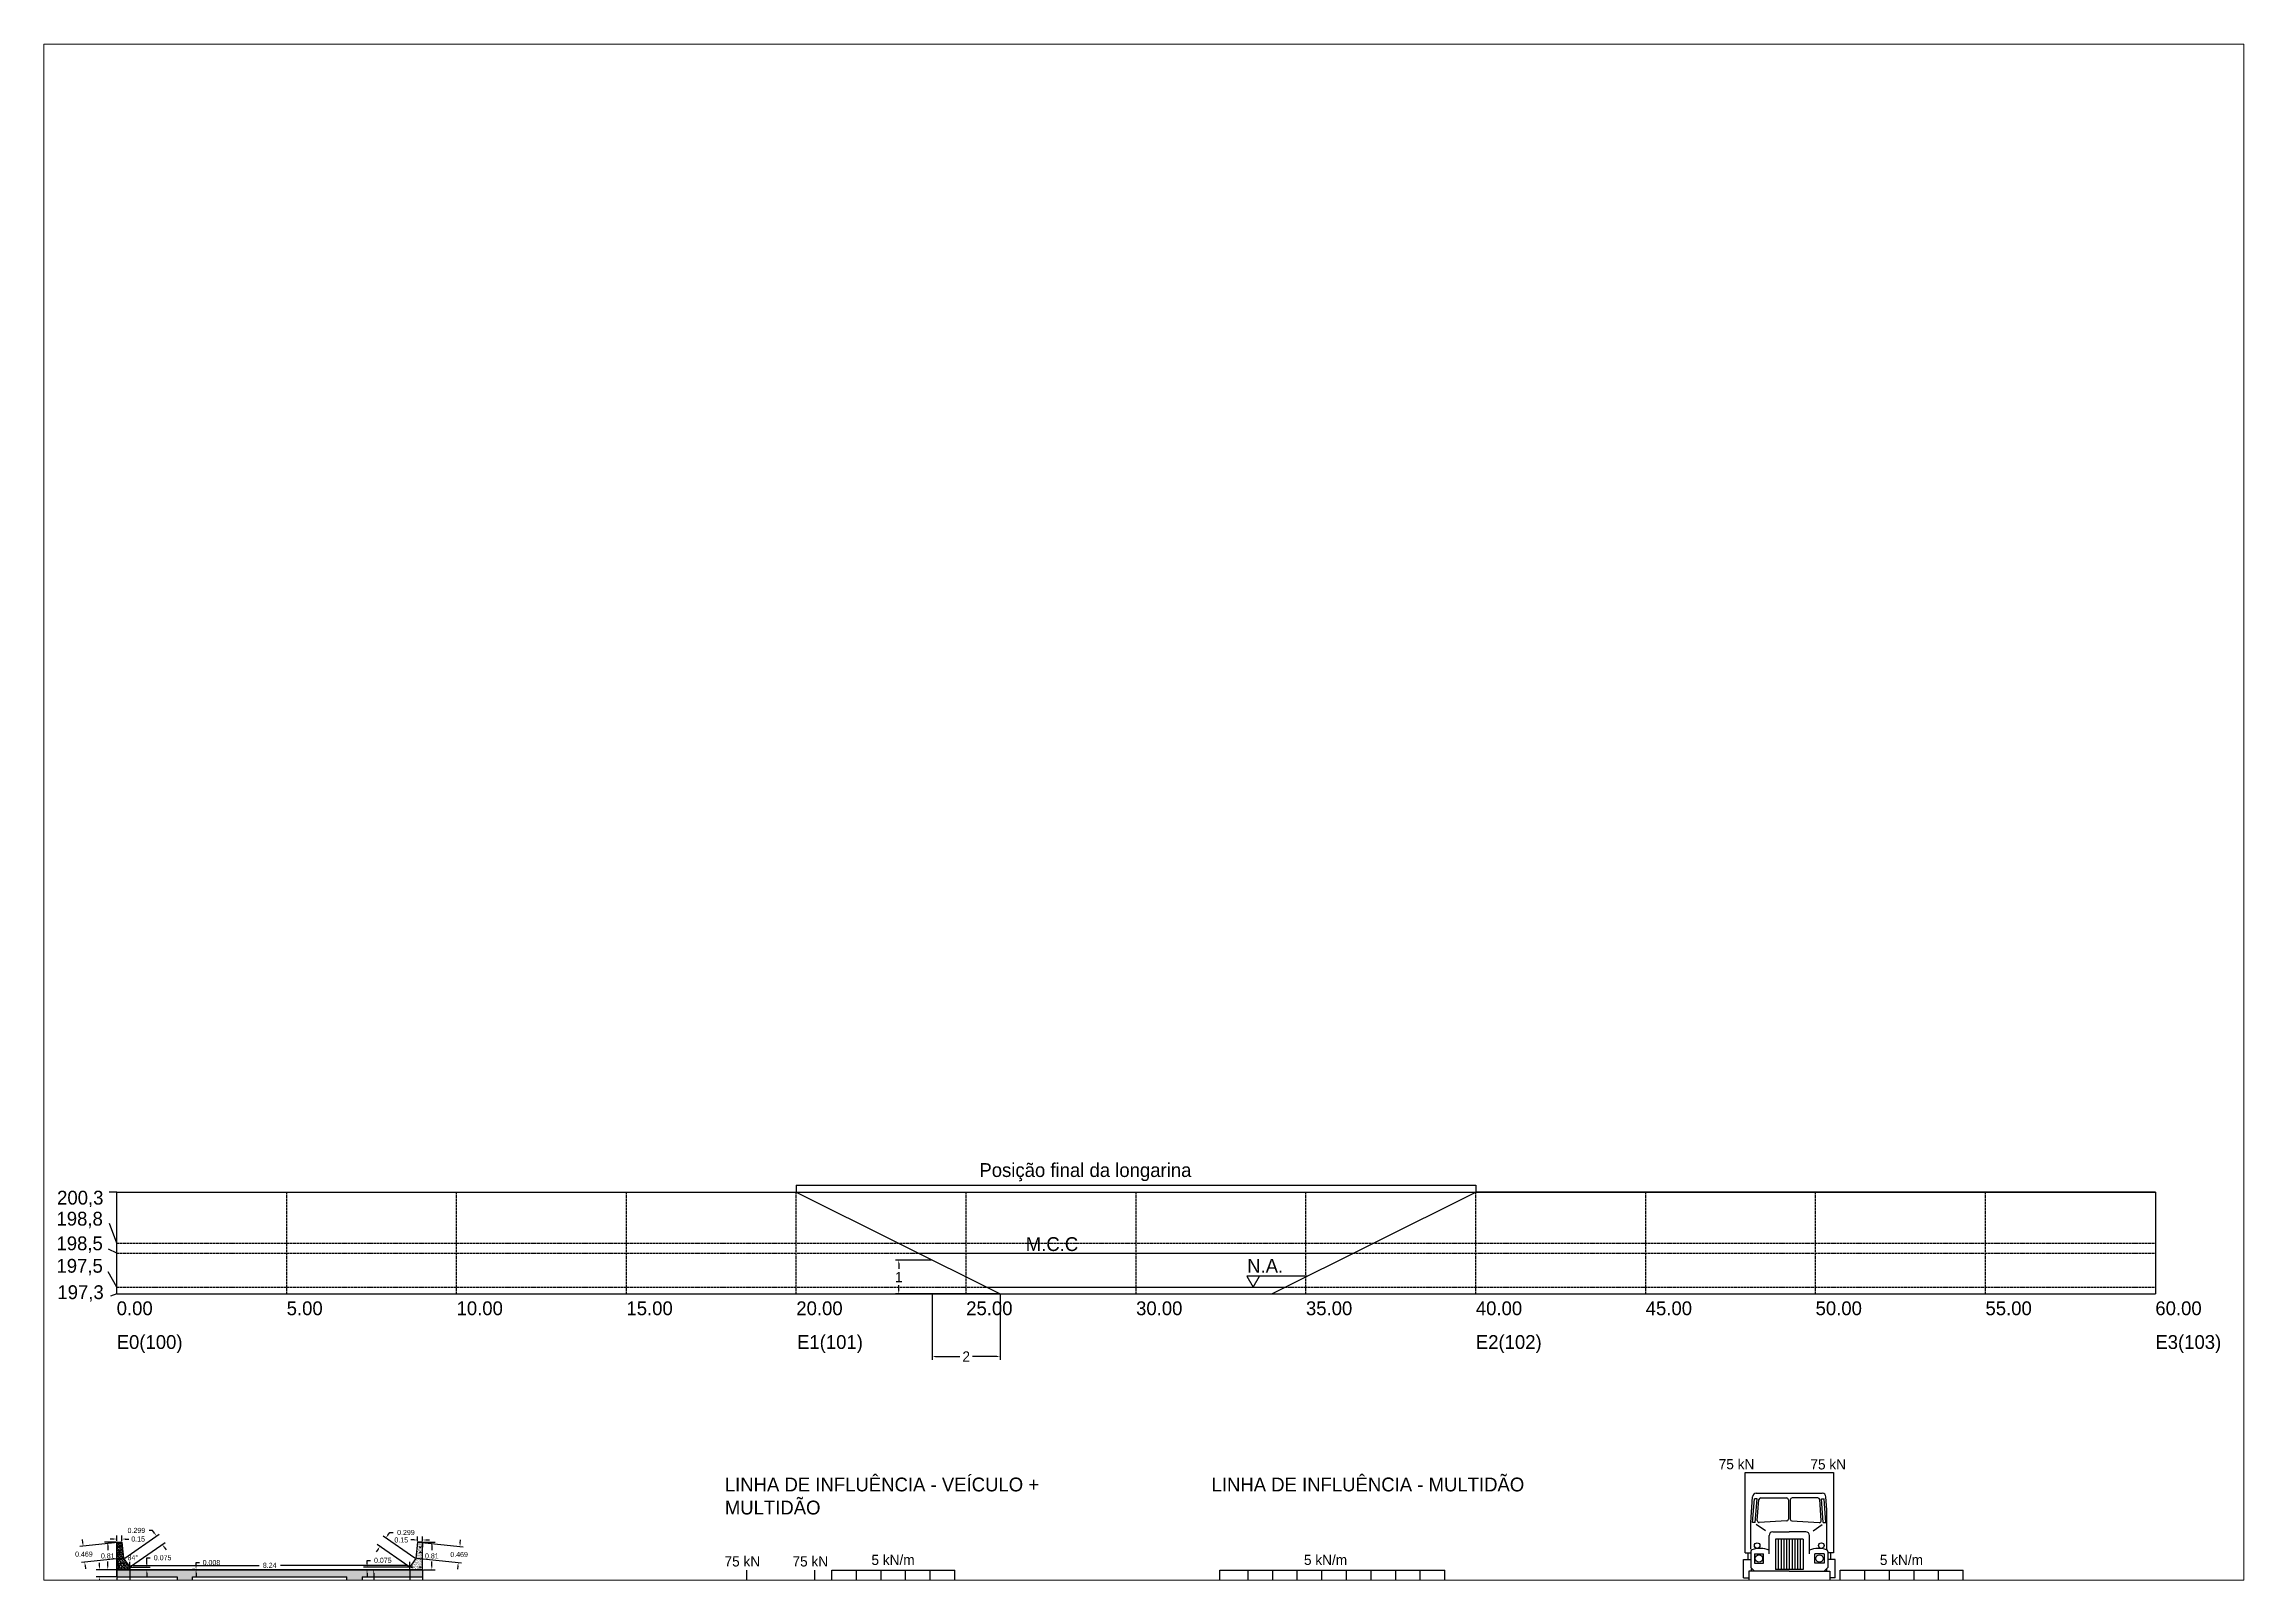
# Paper-space layout 'Layout2' of a CAD drawing. Header units: metres. Extents: x 29 to 260, y 20 to 181.
# The model-space entities are those that its viewports show. They can reach past a viewport. Long polylines and large blocks are cut down to what shows.
import ezdxf

# ---------------------------------------------------------------- set-up
doc = ezdxf.new("R2010")
doc.units = ezdxf.units.M
doc.header["$LTSCALE"] = 0.001
doc.linetypes.add('ACAD_ISO02W100', pattern=[15, 12, -3])
for name, color, linetype in [('BARREIRA', 5, 'Continuous'), ('carro', 9, 'Continuous'), ('COTAS', 30, 'Continuous'), ('LI', 1, 'Continuous'), ('LINHA TRACEJADA', 8, 'ACAD_ISO02W100'), ('LONG. E TAB.', 3, 'Continuous'), ('M.C.C', 5, 'Continuous'), ('NÍVRL D´ÁGUA', 4, 'Continuous'), ('P.F.L.', 1, 'Continuous'), ('PAVIMENTO', 250, 'Continuous'), ('TEXTO', 6, 'Continuous'), ('Transversina', 205, 'Continuous'), ('TRAÇADO', 6, 'Continuous')]:
    doc.layers.add(name, color=color, linetype=linetype)
doc.styles.add('Annotative', font='txt')
doc.dimstyles.new('Annotative', dxfattribs={"dimtxt": 0.15, "dimasz": 0.1, "dimexe": 0.1, "dimexo": 0.03, "dimgap": 0.09, "dimtad": 0, "dimtih": 1, "dimtoh": 1, "dimdec": 3, "dimzin": 0, "dimdsep": 46, "dimtxsty": 'Standard', "dimcen": 0.09, "dimadec": 0, "dimazin": 0, "dimtfac": 1, "dimtdec": 3, "dimtofl": 0, "dimtmove": 0, "dimatfit": 3, "dimfxl": 1, "dimtolj": 1, "dimtzin": 0, "dimarcsym": 1})

psp = doc.layouts.new('Layout2')

msp = doc.modelspace()

# ---------------------------------------------------------------- texts
at = {"attachment_point": 1}
for s, width, insert, char_height in [('E0(100)', 0.497902, (255.0768, 150.6022), 0.40746), ('E1(101)', 0.497902, (275.1016, 150.6022), 0.40746), ('E2(102)', 0.497902, (295.0806, 150.6022), 0.40746), ('E3(103)', 0.497902, (315.0806, 150.6022), 0.40746), ('75 kN', 2.65865, (302.2295, 146.9522), 0.3), ('75 kN', 2.65865, (304.9284, 146.9467), 0.3), ('75 kN', 2.65865, (272.9681, 144.0902), 0.3), ('75 kN', 2.65865, (274.9681, 144.0902), 0.3), ('5 kN/m', 2.65865, (277.2917, 144.1347), 0.3), ('5 kN/m', 2.65865, (290.022, 144.1347), 0.3), ('5 kN/m', 2.65865, (306.9721, 144.1347), 0.3)]:
    msp.add_mtext_dynamic_manual_height_columns(s, width=width, gutter_width=2.0373, heights=[0], dxfattribs=dict(at, insert=insert, char_height=char_height))
at = {"layer": 'M.C.C', "insert": (281.8336, 153.4864), "char_height": 0.40746, "attachment_point": 1}
msp.add_mtext_dynamic_manual_height_columns('M.C.C', width=0.497902, gutter_width=2.0373, heights=[0], dxfattribs=at)
at = {"layer": 'NÍVRL D´ÁGUA', "insert": (288.35, 152.8458), "char_height": 0.40746, "attachment_point": 1}
msp.add_mtext_dynamic_manual_height_columns('N.A.', width=0.497902, gutter_width=2.0373, heights=[0], dxfattribs=at)
at = {"layer": 'P.F.L.', "insert": (280.4689, 155.6657), "char_height": 0.407465, "width": 10.011432, "attachment_point": 1, "style": 'Annotative'}
msp.add_mtext('Posição final da longarina', dxfattribs=at)
at = {"layer": 'TEXTO', "attachment_point": 1}
for s, width, insert, char_height in [('200,3', 0.497902, (253.3235, 154.8539), 0.40746), ('198,8', 0.497902, (253.3055, 154.2344), 0.40746), ('198,5', 0.497902, (253.3055, 153.5083), 0.40746), ('197,5', 0.497902, (253.3055, 152.8477), 0.40746), ('197,3', 0.497902, (253.3322, 152.0699), 0.40746), ('0.00', 0.497902, (255.0771, 151.5967), 0.40746), ('5.00', 0.497902, (260.0806, 151.5967), 0.40746), ('10.00', 0.497902, (265.0806, 151.5967), 0.40746), ('15.00', 0.497902, (270.0806, 151.5967), 0.40746), ('20.00', 0.497902, (275.0806, 151.5967), 0.40746), ('25.00', 0.497902, (280.0806, 151.5967), 0.40746), ('30.00', 0.497902, (285.0806, 151.5967), 0.40746), ('35.00', 0.497902, (290.0806, 151.5967), 0.40746), ('40.00', 0.497902, (295.0806, 151.5967), 0.40746), ('45.00', 0.497902, (300.0806, 151.5967), 0.40746), ('50.00', 0.497902, (305.0806, 151.5967), 0.40746), ('55.00', 0.497902, (310.0806, 151.5967), 0.40746), ('60.00', 0.497902, (315.0806, 151.5967), 0.40746), ('LINHA DE INFLUÊNCIA - VEÍCULO + MULTIDÃO', 10.561668, (272.9763, 146.4084), 0.407465), ('LINHA DE INFLUÊNCIA - MULTIDÃO', 10.561668, (287.3018, 146.4084), 0.407465)]:
    msp.add_mtext_dynamic_manual_height_columns(s, width=width, gutter_width=2.0373, heights=[0], dxfattribs=dict(at, insert=insert, char_height=char_height))

# ---------------------------------------------------------------- blocks, each defined once
blk = doc.blocks.new('*D5')
at = {"layer": 'COTAS', "color": 0, "lineweight": -2, "ltscale": 80, "transparency": 16777216}
for p, q in [((279.081, 151.784), (279.081, 149.872)), ((281.081, 151.784), (281.081, 149.872)), ((279.181, 149.972), (279.891, 149.972)), ((280.981, 149.972), (280.271, 149.972))]:
    blk.add_line(p, q, dxfattribs=at)
at = {"layer": 'COTAS', "color": 0, "ltscale": 80, "transparency": 16777216}
for points in [[(279.181, 149.989), (279.181, 149.956), (279.081, 149.972)], [(280.981, 149.989), (280.981, 149.956), (281.081, 149.972)]]:
    blk.add_solid(points, dxfattribs=at)
at = {"layer": 'Defpoints', "color": 0, "ltscale": 80, "transparency": 16777216}
for p in [(279.081, 151.814), (281.081, 151.814), (281.081, 149.972)]:
    blk.add_point(p, dxfattribs=at)
at = {"layer": 'COTAS', "color": 0, "ltscale": 80, "transparency": 16777216, "insert": (280.081, 149.972), "char_height": 0.3, "attachment_point": 5}
blk.add_mtext('\\A1;2', dxfattribs=at)
blk = doc.blocks.new('*D6')
at = {"layer": 'COTAS', "color": 0, "lineweight": -2, "ltscale": 80, "transparency": 16777216}
for p, q in [((279.051, 152.814), (277.996, 152.814)), ((278.096, 152.714), (278.096, 152.55)), ((281.051, 151.814), (277.996, 151.814)), ((278.096, 151.914), (278.096, 152.07))]:
    blk.add_line(p, q, dxfattribs=at)
at = {"layer": 'COTAS', "color": 0, "ltscale": 80, "transparency": 16777216}
for points in [[(278.079, 152.714), (278.112, 152.714), (278.096, 152.814)], [(278.079, 151.914), (278.112, 151.914), (278.096, 151.814)]]:
    blk.add_solid(points, dxfattribs=at)
at = {"layer": 'Defpoints', "color": 0, "ltscale": 80, "transparency": 16777216}
for p in [(279.081, 152.814), (278.096, 151.814), (281.081, 151.814)]:
    blk.add_point(p, dxfattribs=at)
at = {"layer": 'COTAS', "color": 0, "ltscale": 80, "transparency": 16777216, "insert": (278.096, 152.31), "char_height": 0.3, "attachment_point": 5}
blk.add_mtext('\\A1;1', dxfattribs=at)
blk = doc.blocks.new('*D7')
at = {"layer": 'COTAS', "color": 0, "lineweight": -2, "ltscale": 80, "transparency": 16777216}
for p, q in [((255.081, 143.456), (255.081, 141.239)), ((264.081, 143.446), (264.081, 141.239)), ((255.181, 141.339), (259.441, 141.339)), ((263.981, 141.339), (259.721, 141.339))]:
    blk.add_line(p, q, dxfattribs=at)
at = {"layer": 'COTAS', "color": 0, "ltscale": 80, "transparency": 16777216}
for points in [[(255.181, 141.355), (255.181, 141.322), (255.081, 141.339)], [(263.981, 141.355), (263.981, 141.322), (264.081, 141.339)]]:
    blk.add_solid(points, dxfattribs=at)
at = {"layer": 'Defpoints', "color": 0, "ltscale": 80, "transparency": 16777216}
for p in [(255.081, 143.486), (264.081, 143.476), (264.081, 141.339)]:
    blk.add_point(p, dxfattribs=at)
at = {"layer": 'COTAS', "color": 0, "ltscale": 80, "transparency": 16777216, "insert": (259.581, 141.339), "char_height": 0.15, "attachment_point": 5}
blk.add_mtext('\\A1;9', dxfattribs=at)
blk = doc.blocks.new('*D9')
at = {"layer": 'COTAS', "color": 0, "lineweight": -2, "ltscale": 80, "transparency": 16777216}
for p, q in [((254.981, 143.313), (254.881, 143.313)), ((255.081, 143.666), (255.081, 143.213)), ((255.461, 143.666), (255.461, 143.213)), ((255.561, 143.313), (255.661, 143.313))]:
    blk.add_line(p, q, dxfattribs=at)
at = {"layer": 'COTAS', "color": 0, "ltscale": 80, "transparency": 16777216}
for points in [[(254.981, 143.329), (254.981, 143.296), (255.081, 143.313)], [(255.561, 143.329), (255.561, 143.296), (255.461, 143.313)]]:
    blk.add_solid(points, dxfattribs=at)
at = {"layer": 'Defpoints', "color": 0, "ltscale": 80, "transparency": 16777216}
for p in [(255.081, 143.696), (255.461, 143.696), (255.461, 143.313)]:
    blk.add_point(p, dxfattribs=at)
at = {"layer": 'COTAS', "color": 0, "ltscale": 80, "transparency": 16777216, "insert": (255.963, 143.313), "char_height": 0.15, "attachment_point": 5}
blk.add_mtext('\\A1;0.38', dxfattribs=at)
blk = doc.blocks.new('*D10')
at = {"layer": 'COTAS', "color": 0, "lineweight": -2, "ltscale": 80, "transparency": 16777216}
for p, q in [((255.461, 143.734), (255.461, 143.923)), ((255.561, 143.823), (259.266, 143.823)), ((263.601, 143.823), (259.896, 143.823)), ((263.701, 143.734), (263.701, 143.923))]:
    blk.add_line(p, q, dxfattribs=at)
at = {"layer": 'COTAS', "color": 0, "ltscale": 80, "transparency": 16777216}
for points in [[(255.561, 143.84), (255.561, 143.806), (255.461, 143.823)], [(263.601, 143.84), (263.601, 143.806), (263.701, 143.823)]]:
    blk.add_solid(points, dxfattribs=at)
at = {"layer": 'Defpoints', "color": 0, "ltscale": 80, "transparency": 16777216}
for p in [(263.701, 143.823), (255.461, 143.704), (263.701, 143.704)]:
    blk.add_point(p, dxfattribs=at)
at = {"layer": 'COTAS', "color": 0, "ltscale": 80, "transparency": 16777216, "insert": (259.581, 143.823), "char_height": 0.15, "attachment_point": 5}
blk.add_mtext('\\A1;8.24', dxfattribs=at)
blk = doc.blocks.new('*D11')
at = {"layer": 'COTAS', "color": 0, "lineweight": -2, "ltscale": 80, "transparency": 16777216}
for p, q in [((255.491, 143.771), (256.064, 143.771)), ((255.964, 143.871), (255.964, 144.046)), ((255.964, 144.046), (256.064, 144.046)), ((255.491, 143.696), (256.064, 143.696)), ((255.964, 143.596), (255.964, 143.496))]:
    blk.add_line(p, q, dxfattribs=at)
at = {"layer": 'COTAS', "color": 0, "ltscale": 80, "transparency": 16777216}
for points in [[(255.948, 143.871), (255.981, 143.871), (255.964, 143.771)], [(255.948, 143.596), (255.981, 143.596), (255.964, 143.696)]]:
    blk.add_solid(points, dxfattribs=at)
at = {"layer": 'Defpoints', "color": 0, "ltscale": 80, "transparency": 16777216}
for p in [(255.461, 143.771), (255.964, 143.771), (255.461, 143.696)]:
    blk.add_point(p, dxfattribs=at)
at = {"layer": 'COTAS', "color": 0, "ltscale": 80, "transparency": 16777216, "insert": (256.429, 144.046), "char_height": 0.15, "attachment_point": 5}
blk.add_mtext('\\A1;0.075', dxfattribs=at)
blk = doc.blocks.new('*D12')
at = {"layer": 'COTAS', "color": 0, "lineweight": -2, "ltscale": 80, "transparency": 16777216}
for p, q in [((255.051, 144.506), (254.715, 144.506)), ((254.815, 144.406), (254.815, 144.266)), ((254.815, 143.796), (254.815, 143.936)), ((255.051, 143.696), (254.715, 143.696))]:
    blk.add_line(p, q, dxfattribs=at)
at = {"layer": 'COTAS', "color": 0, "ltscale": 80, "transparency": 16777216}
for points in [[(254.799, 144.406), (254.832, 144.406), (254.815, 144.506)], [(254.799, 143.796), (254.832, 143.796), (254.815, 143.696)]]:
    blk.add_solid(points, dxfattribs=at)
at = {"layer": 'Defpoints', "color": 0, "ltscale": 80, "transparency": 16777216}
for p in [(255.081, 144.506), (254.815, 143.696), (255.081, 143.696)]:
    blk.add_point(p, dxfattribs=at)
at = {"layer": 'COTAS', "color": 0, "ltscale": 80, "transparency": 16777216, "insert": (254.815, 144.101), "char_height": 0.15, "attachment_point": 5}
blk.add_mtext('\\A1;0.81', dxfattribs=at)
blk = doc.blocks.new('*D13')
at = {"layer": 'COTAS', "color": 0, "lineweight": -2, "ltscale": 80, "transparency": 16777216}
for p, q in [((254.981, 144.598), (254.881, 144.598)), ((255.081, 144.536), (255.081, 144.698)), ((255.231, 144.536), (255.231, 144.698)), ((255.331, 144.598), (255.431, 144.598))]:
    blk.add_line(p, q, dxfattribs=at)
at = {"layer": 'COTAS', "color": 0, "ltscale": 80, "transparency": 16777216}
for points in [[(254.981, 144.615), (254.981, 144.582), (255.081, 144.598)], [(255.331, 144.615), (255.331, 144.582), (255.231, 144.598)]]:
    blk.add_solid(points, dxfattribs=at)
at = {"layer": 'Defpoints', "color": 0, "ltscale": 80, "transparency": 16777216}
for p in [(255.081, 144.506), (255.231, 144.598), (255.231, 144.506)]:
    blk.add_point(p, dxfattribs=at)
at = {"layer": 'COTAS', "color": 0, "ltscale": 80, "transparency": 16777216, "insert": (255.708, 144.598), "char_height": 0.15, "attachment_point": 5}
blk.add_mtext('\\A1;0.15', dxfattribs=at)
blk = doc.blocks.new('*D14')
at = {"layer": 'COTAS', "color": 0, "lineweight": -2, "ltscale": 80, "transparency": 16777216}
for p, q in [((264.111, 144.506), (264.453, 144.506)), ((264.353, 144.406), (264.353, 144.266)), ((264.353, 143.796), (264.353, 143.936)), ((264.111, 143.696), (264.453, 143.696))]:
    blk.add_line(p, q, dxfattribs=at)
at = {"layer": 'COTAS', "color": 0, "ltscale": 80, "transparency": 16777216}
for points in [[(264.337, 144.406), (264.37, 144.406), (264.353, 144.506)], [(264.337, 143.796), (264.37, 143.796), (264.353, 143.696)]]:
    blk.add_solid(points, dxfattribs=at)
at = {"layer": 'Defpoints', "color": 0, "ltscale": 80, "transparency": 16777216}
for p in [(264.081, 144.506), (264.081, 143.696), (264.353, 143.696)]:
    blk.add_point(p, dxfattribs=at)
at = {"layer": 'COTAS', "color": 0, "ltscale": 80, "transparency": 16777216, "insert": (264.353, 144.101), "char_height": 0.15, "attachment_point": 5}
blk.add_mtext('\\A1;0.81', dxfattribs=at)
blk = doc.blocks.new('*D15')
at = {"layer": 'COTAS', "color": 0, "lineweight": -2, "ltscale": 80, "transparency": 16777216}
for p, q in [((263.831, 144.571), (263.731, 144.571)), ((263.931, 144.536), (263.931, 144.671)), ((264.081, 144.536), (264.081, 144.671)), ((264.181, 144.571), (264.281, 144.571))]:
    blk.add_line(p, q, dxfattribs=at)
at = {"layer": 'COTAS', "color": 0, "ltscale": 80, "transparency": 16777216}
for points in [[(263.831, 144.587), (263.831, 144.554), (263.931, 144.571)], [(264.181, 144.587), (264.181, 144.554), (264.081, 144.571)]]:
    blk.add_solid(points, dxfattribs=at)
at = {"layer": 'Defpoints', "color": 0, "ltscale": 80, "transparency": 16777216}
for p in [(263.931, 144.571), (263.931, 144.506), (264.081, 144.506)]:
    blk.add_point(p, dxfattribs=at)
at = {"layer": 'COTAS', "color": 0, "ltscale": 80, "transparency": 16777216, "insert": (263.453, 144.571), "char_height": 0.15, "attachment_point": 5}
blk.add_mtext('\\A1;0.15', dxfattribs=at)
blk = doc.blocks.new('*D16')
at = {"layer": 'COTAS', "color": 0, "lineweight": -2, "ltscale": 80, "transparency": 16777216}
for p, q in [((263.601, 143.32), (263.501, 143.32)), ((263.701, 143.666), (263.701, 143.22)), ((264.081, 143.666), (264.081, 143.22)), ((264.181, 143.32), (264.281, 143.32))]:
    blk.add_line(p, q, dxfattribs=at)
at = {"layer": 'COTAS', "color": 0, "ltscale": 80, "transparency": 16777216}
for points in [[(263.601, 143.337), (263.601, 143.303), (263.701, 143.32)], [(264.181, 143.337), (264.181, 143.303), (264.081, 143.32)]]:
    blk.add_solid(points, dxfattribs=at)
at = {"layer": 'Defpoints', "color": 0, "ltscale": 80, "transparency": 16777216}
for p in [(263.701, 143.696), (263.701, 143.32), (264.081, 143.696)]:
    blk.add_point(p, dxfattribs=at)
at = {"layer": 'COTAS', "color": 0, "ltscale": 80, "transparency": 16777216, "insert": (263.198, 143.32), "char_height": 0.15, "attachment_point": 5}
blk.add_mtext('\\A1;0.38', dxfattribs=at)
blk = doc.blocks.new('*D19')
at = {"layer": 'COTAS', "color": 0, "lineweight": -2, "ltscale": 80, "transparency": 16777216}
for p, q in [((262.301, 143.446), (262.301, 141.771)), ((264.081, 143.446), (264.081, 141.771)), ((262.401, 141.871), (262.901, 141.871)), ((263.981, 141.871), (263.481, 141.871))]:
    blk.add_line(p, q, dxfattribs=at)
at = {"layer": 'COTAS', "color": 0, "ltscale": 80, "transparency": 16777216}
for points in [[(262.401, 141.888), (262.401, 141.854), (262.301, 141.871)], [(263.981, 141.888), (263.981, 141.854), (264.081, 141.871)]]:
    blk.add_solid(points, dxfattribs=at)
at = {"layer": 'Defpoints', "color": 0, "ltscale": 80, "transparency": 16777216}
for p in [(262.301, 143.476), (264.081, 143.476), (264.081, 141.871)]:
    blk.add_point(p, dxfattribs=at)
at = {"layer": 'COTAS', "color": 0, "ltscale": 80, "transparency": 16777216, "insert": (263.191, 141.871), "char_height": 0.15, "attachment_point": 5}
blk.add_mtext('\\A1;1.78', dxfattribs=at)
blk = doc.blocks.new('*D21')
at = {"layer": 'COTAS', "color": 0, "lineweight": -2, "ltscale": 80, "transparency": 16777216}
for p, q in [((263.671, 143.771), (262.345, 143.771)), ((262.445, 143.871), (262.445, 143.971)), ((262.445, 143.971), (262.545, 143.971)), ((263.671, 143.696), (262.345, 143.696)), ((262.445, 143.596), (262.445, 143.496))]:
    blk.add_line(p, q, dxfattribs=at)
at = {"layer": 'COTAS', "color": 0, "ltscale": 80, "transparency": 16777216}
for points in [[(262.429, 143.871), (262.462, 143.871), (262.445, 143.771)], [(262.429, 143.596), (262.462, 143.596), (262.445, 143.696)]]:
    blk.add_solid(points, dxfattribs=at)
at = {"layer": 'Defpoints', "color": 0, "ltscale": 80, "transparency": 16777216}
for p in [(262.445, 143.771), (263.701, 143.771), (263.701, 143.696)]:
    blk.add_point(p, dxfattribs=at)
at = {"layer": 'COTAS', "color": 0, "ltscale": 80, "transparency": 16777216, "insert": (262.91, 143.971), "char_height": 0.15, "attachment_point": 5}
blk.add_mtext('\\A1;0.075', dxfattribs=at)
blk = doc.blocks.new('*D22')
at = {"layer": 'COTAS', "color": 0, "lineweight": -2, "ltscale": 80, "transparency": 16777216}
for p, q in [((255.314, 144.033), (256.33, 144.745)), ((255.485, 143.788), (256.501, 144.5)), ((256.133, 144.851), (256.033, 144.851)), ((256.19, 144.769), (256.133, 144.851)), ((256.477, 144.36), (256.534, 144.279))]:
    blk.add_line(p, q, dxfattribs=at)
at = {"layer": 'COTAS', "color": 0, "ltscale": 80, "transparency": 16777216}
for points in [[(256.204, 144.779), (256.177, 144.76), (256.248, 144.687)], [(256.49, 144.37), (256.463, 144.351), (256.419, 144.442)]]:
    blk.add_solid(points, dxfattribs=at)
at = {"layer": 'Defpoints', "color": 0, "ltscale": 80, "transparency": 16777216}
for p in [(256.248, 144.687), (255.289, 144.016), (255.461, 143.771)]:
    blk.add_point(p, dxfattribs=at)
at = {"layer": 'COTAS', "color": 0, "ltscale": 80, "transparency": 16777216, "insert": (255.656, 144.851), "char_height": 0.15, "attachment_point": 5}
blk.add_mtext('\\A1;0.299', dxfattribs=at)
blk = doc.blocks.new('*D23')
at = {"layer": 'COTAS', "color": 0, "lineweight": -2, "ltscale": 80, "transparency": 16777216}
for p, q in [((263.676, 143.788), (262.746, 144.44)), ((263.848, 144.033), (262.917, 144.685)), ((263.057, 144.709), (263.114, 144.791)), ((263.114, 144.791), (263.214, 144.791)), ((262.77, 144.3), (262.713, 144.218))]:
    blk.add_line(p, q, dxfattribs=at)
at = {"layer": 'COTAS', "color": 0, "ltscale": 80, "transparency": 16777216}
for points in [[(263.043, 144.719), (263.07, 144.699), (262.999, 144.627)], [(262.757, 144.31), (262.784, 144.291), (262.828, 144.382)]]:
    blk.add_solid(points, dxfattribs=at)
at = {"layer": 'Defpoints', "color": 0, "ltscale": 80, "transparency": 16777216}
for p in [(262.999, 144.627), (263.701, 143.771), (263.872, 144.016)]:
    blk.add_point(p, dxfattribs=at)
at = {"layer": 'COTAS', "color": 0, "ltscale": 80, "transparency": 16777216, "insert": (263.591, 144.791), "char_height": 0.15, "attachment_point": 5}
blk.add_mtext('\\A1;0.299', dxfattribs=at)
blk = doc.blocks.new('*D24')
at = {"layer": 'COTAS', "color": 0, "lineweight": -2, "ltscale": 80, "transparency": 16777216}
for p, q in [((255.201, 144.503), (253.989, 144.377)), ((254.078, 144.486), (254.068, 144.586)), ((255.249, 144.036), (254.038, 143.91)), ((254.147, 143.821), (254.158, 143.721))]:
    blk.add_line(p, q, dxfattribs=at)
at = {"layer": 'COTAS', "color": 0, "ltscale": 80, "transparency": 16777216}
for points in [[(254.095, 144.488), (254.062, 144.485), (254.088, 144.387)], [(254.164, 143.822), (254.131, 143.819), (254.137, 143.92)]]:
    blk.add_solid(points, dxfattribs=at)
at = {"layer": 'Defpoints', "color": 0, "ltscale": 80, "transparency": 16777216}
for p in [(255.231, 144.506), (254.137, 143.92), (255.279, 144.039)]:
    blk.add_point(p, dxfattribs=at)
at = {"layer": 'COTAS', "color": 0, "ltscale": 80, "transparency": 16777216, "insert": (254.113, 144.153), "char_height": 0.15, "attachment_point": 5}
blk.add_mtext('\\A1;0.469', dxfattribs=at)
blk = doc.blocks.new('*D25')
at = {"layer": 'COTAS', "color": 0, "lineweight": -2, "ltscale": 80, "transparency": 16777216}
for p, q in [((263.96, 144.503), (265.279, 144.365)), ((265.19, 144.475), (265.2, 144.575)), ((263.912, 144.036), (265.23, 143.899)), ((265.12, 143.81), (265.11, 143.71))]:
    blk.add_line(p, q, dxfattribs=at)
at = {"layer": 'COTAS', "color": 0, "ltscale": 80, "transparency": 16777216}
for points in [[(265.173, 144.477), (265.206, 144.473), (265.179, 144.376)], [(265.104, 143.811), (265.137, 143.808), (265.131, 143.909)]]:
    blk.add_solid(points, dxfattribs=at)
at = {"layer": 'Defpoints', "color": 0, "ltscale": 80, "transparency": 16777216}
for p in [(263.931, 144.506), (263.882, 144.039), (265.131, 143.909)]:
    blk.add_point(p, dxfattribs=at)
at = {"layer": 'COTAS', "color": 0, "ltscale": 80, "transparency": 16777216, "insert": (265.155, 144.142), "char_height": 0.15, "attachment_point": 5}
blk.add_mtext('\\A1;0.469', dxfattribs=at)
blk = doc.blocks.new('*D26')
at = {"layer": 'COTAS', "color": 0, "lineweight": -2, "ltscale": 80, "transparency": 16777216}
for p, q in [((257.413, 143.804), (257.413, 143.904)), ((257.413, 143.904), (257.513, 143.904)), ((257.383, 143.704), (257.313, 143.704)), ((257.383, 143.696), (257.313, 143.696)), ((257.413, 143.596), (257.413, 143.496))]:
    blk.add_line(p, q, dxfattribs=at)
at = {"layer": 'COTAS', "color": 0, "ltscale": 80, "transparency": 16777216}
for points in [[(257.396, 143.804), (257.43, 143.804), (257.413, 143.704)], [(257.396, 143.596), (257.43, 143.596), (257.413, 143.696)]]:
    blk.add_solid(points, dxfattribs=at)
at = {"layer": 'Defpoints', "color": 0, "ltscale": 80, "transparency": 16777216}
for p in [(257.413, 143.704), (257.413, 143.704), (257.413, 143.696)]:
    blk.add_point(p, dxfattribs=at)
at = {"layer": 'COTAS', "color": 0, "ltscale": 80, "transparency": 16777216, "insert": (257.866, 143.904), "char_height": 0.15, "attachment_point": 5}
blk.add_mtext('\\A1;0.008', dxfattribs=at)
blk = doc.blocks.new('*D27')
at = {"layer": 'COTAS', "color": 0, "lineweight": -2, "ltscale": 80, "transparency": 16777216}
for p, q in [((257.281, 143.297), (256.704, 143.297)), ((256.804, 143.197), (256.804, 143.176)), ((257.281, 142.697), (256.704, 142.697)), ((256.804, 142.797), (256.804, 142.846))]:
    blk.add_line(p, q, dxfattribs=at)
at = {"layer": 'COTAS', "color": 0, "ltscale": 80, "transparency": 16777216}
for points in [[(256.787, 143.197), (256.82, 143.197), (256.804, 143.297)], [(256.787, 142.797), (256.82, 142.797), (256.804, 142.697)]]:
    blk.add_solid(points, dxfattribs=at)
at = {"layer": 'Defpoints', "color": 0, "ltscale": 80, "transparency": 16777216}
for p in [(257.311, 143.297), (256.804, 142.697), (257.311, 142.697)]:
    blk.add_point(p, dxfattribs=at)
at = {"layer": 'COTAS', "color": 0, "ltscale": 80, "transparency": 16777216, "insert": (256.804, 143.011), "char_height": 0.15, "attachment_point": 5}
blk.add_mtext('\\A1;0.6', dxfattribs=at)
blk = doc.blocks.new('*D28')
at = {"layer": 'COTAS', "color": 0, "lineweight": -2, "ltscale": 80, "transparency": 16777216}
for p, q in [((255.239, 144.016), (255.15, 144.016)), ((255.283, 144.047), (255.288, 144.047))]:
    blk.add_line(p, q, dxfattribs=at)
for start, end in [(105.07804, 170.86882), (86.81569, 95.94686)]:
    blk.add_arc((255.282, 144.016), 0.0314, start, end, dxfattribs=at)
at = {"layer": 'COTAS', "color": 0, "ltscale": 80, "transparency": 16777216}
for points in [[(255.251, 144.021), (255.25, 144.021), (255.25, 144.016)], [(255.273, 144.047), (255.274, 144.045), (255.278, 144.047)]]:
    blk.add_solid(points, dxfattribs=at)
at = {"layer": 'Defpoints', "color": 0, "ltscale": 80, "transparency": 16777216}
for p in [(255.231, 144.506), (255.254, 144.031), (255.269, 144.016), (255.279, 144.039), (255.289, 144.016)]:
    blk.add_point(p, dxfattribs=at)
at = {"layer": 'COTAS', "color": 0, "ltscale": 80, "transparency": 16777216, "insert": (255.553, 144.047), "char_height": 0.15, "attachment_point": 5}
blk.add_mtext('\\A1;84°', dxfattribs=at)
blk = doc.blocks.new('*D29')
at = {"layer": 'COTAS', "color": 0, "lineweight": -2, "ltscale": 80, "transparency": 16777216}
for p, q in [((268.233, 143.149), (268.133, 143.149)), ((268.333, 143.106), (268.333, 143.249)), ((268.533, 143.106), (268.533, 143.249)), ((268.633, 143.149), (268.733, 143.149))]:
    blk.add_line(p, q, dxfattribs=at)
at = {"layer": 'COTAS', "color": 0, "ltscale": 80, "transparency": 16777216}
for points in [[(268.233, 143.166), (268.233, 143.133), (268.333, 143.149)], [(268.633, 143.166), (268.633, 143.133), (268.533, 143.149)]]:
    blk.add_solid(points, dxfattribs=at)
at = {"layer": 'Defpoints', "color": 0, "ltscale": 80, "transparency": 16777216}
for p in [(268.533, 143.149), (268.333, 143.076), (268.533, 143.076)]:
    blk.add_point(p, dxfattribs=at)
at = {"layer": 'COTAS', "color": 0, "ltscale": 80, "transparency": 16777216, "insert": (268.961, 143.149), "char_height": 0.15, "attachment_point": 5}
blk.add_mtext('\\A1;0.2', dxfattribs=at)
blk = doc.blocks.new('*D30')
at = {"layer": 'COTAS', "color": 0, "lineweight": -2, "ltscale": 80, "transparency": 16777216}
for p, q in [((268.303, 143.076), (268.114, 143.076)), ((268.303, 142.476), (268.114, 142.476)), ((268.214, 142.976), (268.214, 142.576)), ((268.214, 142.476), (268.214, 142.376)), ((268.214, 142.376), (268.114, 142.376))]:
    blk.add_line(p, q, dxfattribs=at)
at = {"layer": 'COTAS', "color": 0, "ltscale": 80, "transparency": 16777216}
for points in [[(268.198, 142.976), (268.231, 142.976), (268.214, 143.076)], [(268.198, 142.576), (268.231, 142.576), (268.214, 142.476)]]:
    blk.add_solid(points, dxfattribs=at)
at = {"layer": 'Defpoints', "color": 0, "ltscale": 80, "transparency": 16777216}
for p in [(268.214, 142.476), (268.333, 143.076), (268.333, 142.476)]:
    blk.add_point(p, dxfattribs=at)
at = {"layer": 'COTAS', "color": 0, "ltscale": 80, "transparency": 16777216, "insert": (267.887, 142.376), "char_height": 0.15, "attachment_point": 5}
blk.add_mtext('\\A1;0.6', dxfattribs=at)
blk = doc.blocks.new('*D33')
at = {"layer": 'COTAS', "color": 0, "lineweight": -2, "ltscale": 80, "transparency": 16777216}
for p, q in [((254.571, 143.796), (254.571, 143.896)), ((255.051, 143.696), (254.471, 143.696)), ((255.051, 143.486), (254.471, 143.486)), ((254.571, 143.286), (254.471, 143.286)), ((254.571, 143.386), (254.571, 143.286))]:
    blk.add_line(p, q, dxfattribs=at)
at = {"layer": 'COTAS', "color": 0, "ltscale": 80, "transparency": 16777216}
for points in [[(254.554, 143.796), (254.588, 143.796), (254.571, 143.696)], [(254.554, 143.386), (254.588, 143.386), (254.571, 143.486)]]:
    blk.add_solid(points, dxfattribs=at)
at = {"layer": 'Defpoints', "color": 0, "ltscale": 80, "transparency": 16777216}
for p in [(254.571, 143.486), (255.081, 143.696), (255.081, 143.486)]:
    blk.add_point(p, dxfattribs=at)
at = {"layer": 'COTAS', "color": 0, "ltscale": 80, "transparency": 16777216, "insert": (254.193, 143.286), "char_height": 0.15, "attachment_point": 5}
blk.add_mtext('\\A1;0.21', dxfattribs=at)
blk = doc.blocks.new('*D34')
at = {"layer": 'COTAS', "color": 0, "lineweight": -2, "ltscale": 80, "transparency": 16777216}
for p, q in [((264.051, 143.696), (262.541, 143.696)), ((262.641, 143.596), (262.641, 143.361)), ((264.051, 142.696), (262.541, 142.696)), ((262.641, 142.796), (262.641, 143.031))]:
    blk.add_line(p, q, dxfattribs=at)
at = {"layer": 'COTAS', "color": 0, "ltscale": 80, "transparency": 16777216}
for points in [[(262.625, 143.596), (262.658, 143.596), (262.641, 143.696)], [(262.625, 142.796), (262.658, 142.796), (262.641, 142.696)]]:
    blk.add_solid(points, dxfattribs=at)
at = {"layer": 'Defpoints', "color": 0, "ltscale": 80, "transparency": 16777216}
for p in [(264.081, 143.696), (262.641, 142.696), (264.081, 142.696)]:
    blk.add_point(p, dxfattribs=at)
at = {"layer": 'COTAS', "color": 0, "ltscale": 80, "transparency": 16777216, "insert": (262.641, 143.196), "char_height": 0.15, "attachment_point": 5}
blk.add_mtext('\\A1;1.000', dxfattribs=at)

# ---------------------------------------------------------------- dimensions: what is measured, and where the dimension line sits
at = {"layer": 'COTAS', "ltscale": 80}
for base, p1, p2, override, picture, middle in [((278.0955, 151.8137), (279.0806, 152.8137), (281.0806, 151.8137), {"dimtxt": 0.3, "dimdec": 0}, '*D6', (278.0955, 152.3102)), ((256.8036, 142.6967), (257.3106, 143.2967), (257.3106, 142.6967), {"dimdec": 1}, '*D27', (256.8036, 143.0113))]:
    dim = msp.add_linear_dim(base=base, p1=p1, p2=p2, angle=90, dimstyle='Annotative', override=override, dxfattribs=at)
    dim.commit()
    dim.dimension.update_dxf_attribs({"geometry": picture, "text_midpoint": middle, "dimtype": 160})
for base, p1, p2, override, picture, middle in [((281.0806, 149.9723), (279.0806, 151.8137), (281.0806, 151.8137), {"dimtxt": 0.3, "dimdec": 0, "dimrnd": 0}, '*D5', (280.0806, 149.9723)), ((255.2306, 144.5983), (255.0806, 144.5058), (255.2306, 144.5058), {"dimdec": 2}, '*D13', (255.7081, 144.5983)), ((263.9306, 144.5705), (264.0806, 144.5058), (263.9306, 144.5058), {"dimdec": 2}, '*D15', (263.4531, 144.5705)), ((255.4606, 143.3128), (255.0806, 143.6958), (255.4606, 143.6958), {"dimdec": 2}, '*D9', (255.9631, 143.3128)), ((264.0806, 141.8711), (262.3006, 143.4758), (264.0806, 143.4758), {"dimdec": 2}, '*D19', (263.1906, 141.8711)), ((263.7006, 143.3201), (264.0806, 143.6958), (263.7006, 143.6958), {"dimdec": 2}, '*D16', (263.1981, 143.3201)), ((268.5332, 143.1495), (268.3332, 143.0758), (268.5332, 143.0758), {"dimdec": 1}, '*D29', (268.9607, 143.1495))]:
    dim = msp.add_linear_dim(base=base, p1=p1, p2=p2, dimstyle='Annotative', override=override, dxfattribs=at)
    dim.commit()
    dim.dimension.update_dxf_attribs({"geometry": picture, "text_midpoint": middle})
for p1, p2, distance, picture, middle in [((255.2306, 144.5058), (255.2792, 144.0391), -1.1483, '*D24', (254.1128, 144.1535)), ((255.4606, 143.7708), (255.289, 144.0158), -1.1705, '*D22', (255.6555, 144.8511)), ((263.7006, 143.7708), (263.8721, 144.0158), 1.0657, '*D23', (263.5914, 144.791)), ((263.9306, 144.5058), (263.882, 144.0391), 1.2556, '*D25', (265.1551, 144.1424))]:
    dim = msp.add_aligned_dim(p1=p1, p2=p2, distance=distance, dimstyle='Annotative', dxfattribs=at)
    dim.commit()
    dim.dimension.update_dxf_attribs({"geometry": picture, "text_midpoint": middle})
for base, p1, p2, override, picture, middle in [((254.8154, 143.6958), (255.0806, 144.5058), (255.0806, 143.6958), {"dimdec": 2}, '*D12', (254.8154, 144.1008)), ((264.3532, 143.6958), (264.0806, 144.5058), (264.0806, 143.6958), {"dimdec": 2}, '*D14', (264.3532, 144.1008)), ((254.5709, 143.4858), (255.0806, 143.6958), (255.0806, 143.4858), {"dimdec": 2}, '*D33', (254.1934, 143.2858)), ((268.2145, 142.4758), (268.3332, 143.0758), (268.3332, 142.4758), {"dimdec": 1}, '*D30', (267.887, 142.3758))]:
    dim = msp.add_linear_dim(base=base, p1=p1, p2=p2, angle=90, dimstyle='Annotative', override=override, dxfattribs=at)
    dim.commit()
    dim.dimension.update_dxf_attribs({"geometry": picture, "text_midpoint": middle})
dim = msp.add_angular_dim_2l(base=(255.2539, 144.0305), line1=((255.2306, 144.5058), (255.2792, 144.0391)), line2=((255.289, 144.0158), (255.2689, 144.0158)), dimstyle='Annotative', override={"dimscale": 0, "dimasz": 0.005}, dxfattribs=at)
dim.commit()
dim.dimension.update_dxf_attribs({"geometry": '*D28', "text_midpoint": (255.5534, 144.0471)})
dim = msp.add_linear_dim(base=(255.9644, 143.7708), p1=(255.4606, 143.6958), p2=(255.4606, 143.7708), angle=90, dimstyle='Annotative', dxfattribs=at)
dim.commit()
dim.dimension.update_dxf_attribs({"geometry": '*D11', "text_midpoint": (256.4294, 144.0458), "dimtype": 160})
for base, p1, p2, override, picture, middle in [((263.7006, 143.823), (255.4606, 143.7038), (263.7006, 143.7038), {"dimdec": 2}, '*D10', (259.5806, 143.823)), ((264.0806, 141.3388), (255.0806, 143.4858), (264.0806, 143.4758), {"dimdec": 0}, '*D7', (259.5806, 141.3388))]:
    dim = msp.add_linear_dim(base=base, p1=p1, p2=p2, dimstyle='Annotative', override=override, dxfattribs=at)
    dim.commit()
    dim.dimension.update_dxf_attribs({"geometry": picture, "text_midpoint": middle, "dimtype": 160})
for base, p1, p2, angle, picture, middle in [((257.4131, 143.7038), (257.4131, 143.6958), (257.4131, 143.7038), 270, '*D26', (257.8656, 143.9038)), ((262.4454, 143.7708), (263.7006, 143.6958), (263.7006, 143.7708), 90, '*D21', (262.9104, 143.9708)), ((262.6412, 142.6957), (264.0806, 143.6958), (264.0806, 142.6957), 90, '*D34', (262.6412, 143.1957))]:
    dim = msp.add_linear_dim(base=base, p1=p1, p2=p2, angle=angle, dimstyle='Annotative', dxfattribs=at)
    dim.commit()
    dim.dimension.update_dxf_attribs({"geometry": picture, "text_midpoint": middle})

# ---------------------------------------------------------------- hatches: boundary and pattern name
at = {"layer": 'COTAS', "ltscale": 80, "true_color": 0xa953a0}
h = msp.add_hatch(dxfattribs=at)
h.set_pattern_fill('AR-CONC', color=215, scale=0.001)
h.paths.add_polyline_path([(268.5332, 143.0758), (268.3332, 143.0758), (268.3332, 142.4758), (268.5332, 142.4758)])
at = {"layer": 'Defpoints', "ltscale": 80}
h = msp.add_hatch(dxfattribs=at)
h.set_pattern_fill('AR-SAND', color=5, scale=0.001)
edge = h.paths.add_edge_path()
edge.add_spline(control_points=[(255.289, 144.0158), (255.2842, 144.0227), (255.2801, 144.0307), (255.2792, 144.0391)], knot_values=[0, 0, 0, 0, 0.0253122, 0.0253122, 0.0253122, 0.0253122], degree=3, periodic=0)
edge.add_line((255.2792, 144.0391), (255.2306, 144.5058))
edge.add_line((255.2306, 144.5058), (255.0806, 144.5058))
edge.add_line((255.0806, 144.5058), (255.0806, 144.3558))
edge.add_line((255.0806, 144.3558), (255.0806, 143.6958))
edge.add_line((255.0806, 143.6958), (255.1556, 143.6958))
edge.add_line((255.1556, 143.6958), (255.4606, 143.6958))
edge.add_line((255.4606, 143.6958), (255.4606, 143.7038))
edge.add_line((255.4606, 143.7038), (255.4606, 143.7708))
edge.add_line((255.4606, 143.7708), (255.289, 144.0158))
h.paths.add_polyline_path([(255.1681, 143.7708, -1), (255.1431, 143.7708, -1)], flags=16)
h.paths.add_polyline_path([(255.3981, 143.7708, -1), (255.3731, 143.7708, -1)], flags=16)
h.paths.add_polyline_path([(255.1431, 144.2058, -1), (255.1681, 144.2058, -1)], flags=16)
h.paths.add_polyline_path([(255.1431, 144.3558, -1), (255.1681, 144.3558, -1)], flags=16)
h = msp.add_hatch(dxfattribs=at)
h.set_pattern_fill('AR-SAND', color=5, scale=0.001)
edge = h.paths.add_edge_path()
edge.add_line((264.0806, 144.5058), (263.9306, 144.5058))
edge.add_line((263.9306, 144.5058), (263.882, 144.0391))
edge.add_spline(control_points=[(263.882, 144.0391), (263.8811, 144.0307), (263.877, 144.0227), (263.8721, 144.0158)], knot_values=[0, 0, 0, 0, 0.0253122, 0.0253122, 0.0253122, 0.0253122], degree=3, periodic=0)
edge.add_line((263.8721, 144.0158), (263.7006, 143.7708))
edge.add_line((263.7006, 143.7708), (263.7006, 143.6958))
edge.add_line((263.7006, 143.6958), (263.7756, 143.6958))
edge.add_line((263.7756, 143.6958), (264.0806, 143.6958))
edge.add_line((264.0806, 143.6958), (264.0806, 144.5058))
h.paths.add_polyline_path([(264.0181, 143.7708, -1), (263.9931, 143.7708, -1)], flags=16)
h.paths.add_polyline_path([(263.7881, 143.7708, -1), (263.7631, 143.7708, -1)], flags=16)
h.paths.add_polyline_path([(263.9931, 144.2058, -1), (264.0181, 144.2058, -1)], flags=16)
h.paths.add_polyline_path([(263.9931, 144.3558, -1), (264.0181, 144.3558, -1)], flags=16)
h = msp.add_hatch(dxfattribs=at)
h.set_pattern_fill('AR-CONC', color=3, scale=0.001)
h.paths.add_polyline_path([(264.0806, 143.6958), (264.0056, 143.6958), (263.7006, 143.6958), (255.0806, 143.6958), (255.0806, 143.4858), (256.8606, 143.4858), (256.8606, 142.6958), (256.8621, 142.6967), (257.3106, 142.6945), (257.3106, 143.4847), (261.8506, 143.4869), (261.8506, 142.6959), (262.3006, 142.6958), (262.3006, 143.4858), (264.0806, 143.4858)])
at = {"layer": 'Defpoints', "ltscale": 80, "true_color": 0x000000}
h = msp.add_hatch(color=18, dxfattribs=at)
h.dxf.hatch_style = 1
h.paths.add_polyline_path([(263.7006, 143.7038), (255.4606, 143.7038), (255.4606, 143.6958), (263.7006, 143.6958)])
at = {"layer": 'Transversina', "ltscale": 80, "true_color": 0xa953a0}
h = msp.add_hatch(dxfattribs=at)
h.set_pattern_fill('AR-CONC', color=215, scale=0.001)
h.paths.add_polyline_path([(261.8506, 142.6959), (261.8506, 143.2958), (257.3106, 143.2967), (257.3106, 142.6968)])

# ---------------------------------------------------------------- linework, layer by layer
for p, q in [((255.0806, 151.8137), (255.0806, 154.8137)), ((255.0806, 154.8137), (315.0806, 154.8137)), ((315.0806, 154.8137), (315.0806, 151.8137)), ((255.0806, 151.8137), (315.0806, 151.8137))]:
    msp.add_line(p, q)
at = {"ltscale": 80}
for p, q in [((273.6256, 142.946), (273.5287, 143.1139)), ((273.5287, 143.1139), (273.7225, 143.1139)), ((273.6256, 142.946), (273.6256, 143.6839)), ((273.6256, 142.946), (273.7225, 143.1139)), ((275.6256, 142.946), (275.5287, 143.1139)), ((275.5287, 143.1139), (275.7225, 143.1139)), ((275.6256, 142.946), (275.6256, 143.6839)), ((275.6256, 142.946), (275.7225, 143.1139)), ((276.1256, 142.946), (276.0287, 143.1139)), ((276.0287, 143.1139), (276.2225, 143.1139)), ((276.1256, 143.6839), (279.7456, 143.6839)), ((276.1256, 142.946), (276.1256, 143.6839)), ((276.1256, 142.946), (276.2225, 143.1139)), ((276.8496, 142.946), (276.7527, 143.1139)), ((276.7527, 143.1139), (276.9465, 143.1139)), ((276.8496, 142.946), (276.8496, 143.6839)), ((276.8496, 142.946), (276.9465, 143.1139)), ((277.5736, 142.946), (277.4767, 143.1139)), ((277.4767, 143.1139), (277.6705, 143.1139)), ((277.5736, 142.946), (277.5736, 143.6839)), ((277.5736, 142.946), (277.6705, 143.1139)), ((278.2976, 142.946), (278.2007, 143.1139)), ((278.2007, 143.1139), (278.3945, 143.1139)), ((278.2976, 142.946), (278.2976, 143.6839)), ((278.2976, 142.946), (278.3945, 143.1139)), ((279.0216, 142.946), (278.9247, 143.1139)), ((278.9247, 143.1139), (279.1185, 143.1139)), ((279.0216, 142.946), (279.0216, 143.6839)), ((279.0216, 142.946), (279.1185, 143.1139)), ((279.7456, 142.946), (279.6487, 143.1139)), ((279.6487, 143.1139), (279.8425, 143.1139)), ((279.7456, 142.946), (279.7456, 143.6839)), ((279.7456, 142.946), (279.8425, 143.1139)), ((287.5503, 142.946), (287.4534, 143.1139)), ((287.4534, 143.1139), (287.6472, 143.1139)), ((287.5503, 143.6839), (290.5503, 143.6839)), ((287.5503, 142.946), (287.5503, 143.6839)), ((287.5503, 142.946), (287.6472, 143.1139)), ((288.3783, 142.946), (288.2814, 143.1139)), ((288.2814, 143.1139), (288.4752, 143.1139)), ((288.3783, 142.946), (288.3783, 143.6839)), ((288.3783, 142.946), (288.4752, 143.1139)), ((289.1023, 142.946), (289.0054, 143.1139)), ((289.0054, 143.1139), (289.1992, 143.1139)), ((289.1023, 142.946), (289.1023, 143.6839)), ((289.1023, 142.946), (289.1992, 143.1139)), ((289.8263, 142.946), (289.7294, 143.1139)), ((289.7294, 143.1139), (289.9232, 143.1139)), ((289.8263, 142.946), (289.8263, 143.6839)), ((289.8263, 142.946), (289.9232, 143.1139)), ((290.5503, 142.946), (290.4534, 143.1139)), ((290.4534, 143.1139), (290.6472, 143.1139)), ((290.5503, 143.6839), (294.1703, 143.6839)), ((290.5503, 142.946), (290.5503, 143.6839)), ((290.5503, 142.946), (290.6472, 143.1139)), ((291.2743, 142.946), (291.1774, 143.1139)), ((291.1774, 143.1139), (291.3712, 143.1139)), ((291.2743, 142.946), (291.2743, 143.6839)), ((291.2743, 142.946), (291.3712, 143.1139)), ((291.9983, 142.946), (291.9014, 143.1139)), ((291.9014, 143.1139), (292.0952, 143.1139)), ((291.9983, 142.946), (291.9983, 143.6839)), ((291.9983, 142.946), (292.0952, 143.1139)), ((292.7223, 142.946), (292.6254, 143.1139)), ((292.6254, 143.1139), (292.8192, 143.1139)), ((292.7223, 142.946), (292.7223, 143.6839)), ((292.7223, 142.946), (292.8192, 143.1139)), ((293.4463, 142.946), (293.3494, 143.1139)), ((293.3494, 143.1139), (293.5432, 143.1139)), ((293.4463, 142.946), (293.4463, 143.6839)), ((293.4463, 142.946), (293.5432, 143.1139)), ((294.1703, 142.946), (294.0734, 143.1139)), ((294.0734, 143.1139), (294.2672, 143.1139)), ((294.1703, 142.946), (294.1703, 143.6839)), ((294.1703, 142.946), (294.2672, 143.1139)), ((305.8059, 142.946), (305.709, 143.1139)), ((305.709, 143.1139), (305.9028, 143.1139)), ((305.8059, 143.6839), (309.4259, 143.6839)), ((305.8059, 142.946), (305.8059, 143.6839)), ((305.8059, 142.946), (305.9028, 143.1139)), ((306.5299, 142.946), (306.433, 143.1139)), ((306.433, 143.1139), (306.6268, 143.1139)), ((306.5299, 142.946), (306.5299, 143.6839)), ((306.5299, 142.946), (306.6268, 143.1139)), ((307.2539, 142.946), (307.157, 143.1139)), ((307.157, 143.1139), (307.3508, 143.1139)), ((307.2539, 142.946), (307.2539, 143.6839)), ((307.2539, 142.946), (307.3508, 143.1139)), ((307.9779, 142.946), (307.881, 143.1139)), ((307.881, 143.1139), (308.0748, 143.1139)), ((307.9779, 142.946), (307.9779, 143.6839)), ((307.9779, 142.946), (308.0748, 143.1139)), ((308.7019, 142.946), (308.605, 143.1139)), ((308.605, 143.1139), (308.7988, 143.1139)), ((308.7019, 142.946), (308.7019, 143.6839)), ((308.7019, 142.946), (308.7988, 143.1139)), ((309.4259, 142.946), (309.329, 143.1139)), ((309.329, 143.1139), (309.5228, 143.1139)), ((309.4259, 142.946), (309.4259, 143.6839)), ((309.4259, 142.946), (309.5228, 143.1139))]:
    msp.add_line(p, q, dxfattribs=at)
at = {"layer": 'BARREIRA', "color": 5, "ltscale": 80}
for p, q in [((263.9306, 144.5058), (263.882, 144.0391)), ((264.0806, 144.5058), (263.9306, 144.5058)), ((264.0806, 143.6958), (264.0806, 144.5058)), ((263.8721, 144.0158), (263.7006, 143.7708)), ((263.7006, 143.6958), (263.7006, 143.7708)), ((264.0806, 143.6958), (263.7006, 143.6958)), ((263.7006, 143.6958), (263.7756, 143.6958))]:
    msp.add_line(p, q, dxfattribs=at)
msp.add_lwpolyline([(255.2792, 144.0391, 0.1231747), (255.289, 144.0158), (255.4606, 143.7708), (255.4606, 143.6958), (255.0806, 143.6958), (255.0806, 144.5058), (255.2306, 144.5058), (255.2792, 144.0391)], format="xyb", dxfattribs=at)
for centre in [(255.1556, 144.3558), (255.1556, 144.2058), (255.1556, 143.7708), (255.3856, 143.7708), (263.7756, 143.7708), (264.0056, 144.3558), (264.0056, 144.2058), (264.0056, 143.7708)]:
    msp.add_circle(centre, 0.0125, dxfattribs=at)
at = {"layer": 'BARREIRA', "color": 5}
msp.add_open_spline([(263.882, 144.0391), (263.8811, 144.0307), (263.877, 144.0227), (263.8721, 144.0158)], degree=3, dxfattribs=at)
at = {"layer": 'carro'}
for p, q in [((303.0086, 146.5544), (305.603, 146.5544)), ((303.0086, 144.1892), (303.0086, 146.5544)), ((305.603, 146.5544), (305.603, 144.1892)), ((303.1708, 145.0829), (303.2253, 145.8454)), ((303.2248, 145.081), (303.2789, 145.7836)), ((303.36, 145.7836), (303.2789, 145.7836)), ((303.3059, 145.081), (303.36, 145.7836)), ((303.3331, 145.9458), (305.2786, 145.9458)), ((303.3645, 145.1426), (303.4103, 145.7606)), ((303.4642, 145.8107), (304.2248, 145.8107)), ((304.2788, 145.7566), (304.2788, 145.186)), ((304.3329, 145.7566), (304.3329, 145.186)), ((305.1475, 145.8107), (304.3869, 145.8107)), ((305.2471, 145.1426), (305.2014, 145.7606)), ((305.2517, 145.7836), (305.3328, 145.7836)), ((305.3058, 145.081), (305.2517, 145.7836)), ((305.3868, 145.081), (305.3328, 145.7836)), ((305.4139, 145.4613), (305.3864, 145.8454)), ((303.1708, 144.2973), (303.1708, 145.0829)), ((303.3059, 145.081), (303.2248, 145.081)), ((304.2279, 145.132), (303.4216, 145.0846)), ((304.3837, 145.132), (305.1901, 145.0846)), ((305.3058, 145.081), (305.3868, 145.081)), ((305.4139, 144.2973), (305.4139, 145.4613)), ((303.6032, 144.8378), (303.3329, 145.0269)), ((303.7113, 144.1622), (303.7113, 144.7026)), ((303.8194, 144.8107), (304.3058, 144.8107)), ((304.7112, 144.5945), (303.9005, 144.5945)), ((303.9005, 144.5945), (303.9005, 143.7027)), ((303.9815, 144.5945), (303.9815, 143.7027)), ((304.0626, 144.5945), (304.0626, 143.7027)), ((304.1437, 144.5945), (304.1437, 143.7027)), ((304.2248, 144.5945), (304.2248, 143.7027)), ((304.7923, 144.8107), (304.3058, 144.8107)), ((304.3058, 144.5945), (304.3058, 143.7027)), ((304.3869, 144.5945), (304.3869, 143.7027)), ((304.468, 144.5945), (304.468, 143.7027)), ((304.5491, 144.5945), (304.5491, 143.7027)), ((304.6301, 144.5945), (304.6301, 143.7027)), ((304.7112, 144.5945), (304.7112, 143.7027)), ((304.9004, 144.1622), (304.9004, 144.7026)), ((305.0085, 144.8378), (305.2787, 145.0269)), ((302.9546, 144), (303.1708, 144)), ((302.9546, 143.4595), (302.9546, 144)), ((303.0086, 144.1892), (303.1708, 144.1892)), ((303.0897, 144.1892), (303.0897, 144)), ((303.1708, 144.2319), (303.1708, 143.7568)), ((303.2789, 143.6487), (303.1708, 143.7568)), ((303.2789, 144.1622), (303.5491, 144.1622)), ((303.2789, 144.1622), (303.2789, 143.8919)), ((303.2789, 143.8919), (303.5491, 143.8919)), ((303.5491, 143.8919), (303.5491, 144.1622)), ((305.0625, 143.8919), (305.0625, 144.1622)), ((305.3328, 144.1622), (305.0625, 144.1622)), ((305.3328, 143.8919), (305.0625, 143.8919)), ((305.3328, 144.1622), (305.3328, 143.8919)), ((305.3328, 143.6487), (305.4409, 143.7568)), ((305.4409, 144.2319), (305.4409, 143.7568)), ((305.603, 144.1892), (305.4409, 144.1892)), ((305.6571, 144), (305.4409, 144)), ((305.5219, 144.1892), (305.5219, 144)), ((305.6571, 143.4595), (305.6571, 144)), ((302.9546, 143.4595), (303.1167, 143.4595)), ((304.3058, 143.6487), (303.1167, 143.6487)), ((303.1167, 143.6487), (303.1167, 143.3784)), ((303.1167, 143.3784), (304.3058, 143.3784)), ((303.1434, 143.3784), (303.1434, 142.946)), ((303.1978, 143.6487), (303.1978, 143.7179)), ((303.1978, 143.3514), (303.1978, 142.946)), ((303.2519, 143.3514), (303.2519, 142.946)), ((303.3059, 143.3514), (303.3059, 142.946)), ((303.36, 143.3514), (303.36, 142.946)), ((303.414, 143.3514), (303.414, 142.946)), ((303.4681, 142.946), (303.4681, 143.3784)), ((303.4681, 143.2163), (303.5221, 143.2974)), ((303.5221, 143.2974), (305.0896, 143.2974)), ((304.7112, 143.7027), (303.9005, 143.7027)), ((304.3058, 143.6487), (305.4949, 143.6487)), ((305.4949, 143.3784), (304.3058, 143.3784)), ((305.1436, 143.2163), (305.0896, 143.2974)), ((305.197, 143.3505), (305.197, 142.946)), ((305.2515, 143.3505), (305.2515, 142.946)), ((305.3059, 143.3505), (305.3059, 142.946)), ((305.36, 143.3505), (305.36, 142.946)), ((305.4139, 143.6487), (305.4139, 143.7179)), ((305.414, 143.3505), (305.414, 142.946)), ((305.4949, 143.6487), (305.4949, 143.3784)), ((305.6571, 143.4595), (305.4949, 143.4595)), ((305.603, 143.4595), (305.4949, 143.4595))]:
    msp.add_line(p, q, dxfattribs=at)
at = {"layer": 'carro', "ltscale": 80}
for p, q in [((305.1436, 142.946), (305.1436, 143.3784)), ((305.4682, 142.946), (305.4682, 143.3784))]:
    msp.add_line(p, q, dxfattribs=at)
at = {"layer": 'carro'}
for centre, radius in [((303.36, 144.4054), 0.0811), ((305.2517, 144.4054), 0.0811), ((303.414, 144.027), 0.1081), ((305.1977, 144.027), 0.1081)]:
    msp.add_circle(centre, radius, dxfattribs=at)
for centre, radius, start, end in [((303.3331, 145.8377), 0.1081, 90, 175.914383), ((303.4642, 145.7566), 0.054, 90, 175.763605), ((304.2248, 145.7566), 0.054, 0, 90), ((304.3869, 145.7566), 0.054, 90, 180), ((305.1475, 145.7566), 0.054, 4.236395, 90), ((305.2786, 145.8377), 0.1081, 4.085617, 90), ((303.4184, 145.1386), 0.054, 175.763605, 273.366461), ((304.2248, 145.186), 0.054, 273.366461, 0), ((304.3869, 145.186), 0.054, 180, 266.633539), ((305.1932, 145.1386), 0.054, 266.633539, 4.236395), ((303.8194, 144.7026), 0.1081, 90, 180), ((304.7923, 144.7026), 0.1081, 0, 90), ((303.2248, 144.2319), 0.054, 107.969487, 180), ((303.443, 143.6331), 0.6914, 67.163652, 109.853244), ((305.1687, 143.6331), 0.6914, 70.146756, 112.836348), ((305.3868, 144.2319), 0.054, 0, 72.030513), ((304.3058, 143.4325), 0.2162, 218.682187, 321.317813)]:
    msp.add_arc(centre, radius, start, end, dxfattribs=at)
at = {"layer": 'COTAS', "ltscale": 80}
for p, q in [((279.0806, 151.8137), (281.0806, 151.8137)), ((255.289, 144.0158), (255.2689, 144.0158))]:
    msp.add_line(p, q, dxfattribs=at)
at = {"layer": 'Defpoints', "color": 5, "ltscale": 80}
for p, q in [((255.0806, 143.6958), (255.0806, 144.5058)), ((255.0806, 144.5058), (255.2306, 144.5058)), ((255.0806, 144.5058), (255.0806, 144.3558)), ((255.2306, 144.5058), (255.2792, 144.0391)), ((264.0806, 144.5058), (264.0806, 144.3558)), ((255.289, 144.0158), (255.4606, 143.7708)), ((255.4606, 143.6958), (255.4606, 143.7708)), ((255.0806, 143.6958), (255.4606, 143.6958)), ((255.0806, 143.6958), (255.1556, 143.6958)), ((255.4606, 143.6958), (255.3856, 143.6958)), ((255.4606, 143.6958), (255.4606, 143.7038)), ((264.0806, 143.6958), (264.0056, 143.6958))]:
    msp.add_line(p, q, dxfattribs=at)
at = {"layer": 'Defpoints', "ltscale": 80}
for p, q in [((255.0806, 143.6958), (264.0806, 143.6958)), ((255.4606, 143.7038), (263.7006, 143.7038))]:
    msp.add_line(p, q, dxfattribs=at)
at = {"layer": 'Defpoints', "color": 5}
msp.add_open_spline([(255.2792, 144.0391), (255.2801, 144.0307), (255.2842, 144.0227), (255.289, 144.0158)], degree=3, dxfattribs=at)
at = {"layer": 'LI', "ltscale": 80}
for p, q in [((279.7456, 142.946), (281.7456, 143.2987)), ((281.7456, 142.946), (281.7456, 143.2987)), ((294.1703, 142.946), (296.1703, 143.2987)), ((296.1703, 142.946), (296.1703, 143.2987)), ((309.4259, 142.946), (311.4259, 143.2987)), ((311.4259, 142.946), (311.4259, 143.2987))]:
    msp.add_line(p, q, dxfattribs=at)
at = {"layer": 'LINHA TRACEJADA', "linetype": 'ACAD_ISO02W100', "ltscale": 80}
for p, q in [((260.0806, 151.8137), (260.0806, 154.8137)), ((265.0806, 151.8137), (265.0806, 154.8137)), ((270.0806, 151.8137), (270.0806, 154.8137)), ((275.0806, 151.8137), (275.0806, 154.8137)), ((280.0806, 151.8137), (280.0806, 154.8137)), ((285.0806, 151.8137), (285.0806, 154.8137)), ((290.0806, 151.8137), (290.0806, 154.8137)), ((295.0806, 151.8137), (295.0806, 154.8137)), ((300.0806, 151.8137), (300.0806, 154.8137)), ((305.0806, 151.8137), (305.0806, 154.8137)), ((310.0806, 151.8137), (310.0806, 154.8137)), ((255.0806, 153.3137), (315.0806, 153.3137)), ((255.0806, 153.0137), (315.0806, 153.0137)), ((255.0806, 152.0137), (315.0806, 152.0137))]:
    msp.add_line(p, q, dxfattribs=at)
at = {"layer": 'LONG. E TAB.', "color": 3, "ltscale": 80}
for p, q in [((255.0806, 143.4858), (255.0806, 143.6958)), ((255.0806, 143.4858), (256.8606, 143.4858)), ((256.8606, 143.4858), (256.8606, 142.6967)), ((257.3106, 142.6967), (257.3106, 143.4858)), ((257.3106, 143.4858), (261.8506, 143.4858)), ((261.8506, 142.6959), (261.8506, 143.4858)), ((262.3006, 143.4858), (262.3006, 142.6958)), ((262.3006, 143.4858), (264.0806, 143.4858)), ((262.3006, 143.4758), (262.3006, 142.6958)), ((264.0806, 143.6958), (264.0806, 143.4758))]:
    msp.add_line(p, q, dxfattribs=at)
at = {"layer": 'M.C.C', "ltscale": 80}
msp.add_line((278.6806, 153.0137), (291.4806, 153.0137), dxfattribs=at)
at = {"layer": 'NÍVRL D´ÁGUA', "ltscale": 80}
for p, q in [((290.1231, 152.3349), (288.341, 152.3349)), ((288.341, 152.3349), (288.5264, 152.0138)), ((288.5264, 152.0138), (288.7117, 152.3349)), ((280.6806, 152.0137), (289.4806, 152.0137))]:
    msp.add_line(p, q, dxfattribs=at)
at = {"layer": 'P.F.L.', "ltscale": 80}
for p, q in [((275.0806, 155.0137), (295.0806, 155.0137)), ((275.0806, 155.0137), (275.0806, 154.8137)), ((295.0806, 155.0137), (295.0806, 154.8137))]:
    msp.add_line(p, q, dxfattribs=at)
at = {"layer": 'PAVIMENTO', "color": 18, "ltscale": 80, "true_color": 0x000000}
msp.add_lwpolyline([(255.4606, 143.7038), (263.7006, 143.7038), (263.7006, 143.6958), (255.4606, 143.6958)], close=True, dxfattribs=at)
at = {"layer": 'TEXTO', "ltscale": 80}
for p, q in [((255.0806, 154.8137), (254.8567, 154.8137)), ((255.0806, 153.3137), (254.8656, 153.8876)), ((255.0806, 153.0137), (254.8369, 153.1379)), ((255.0806, 152.0137), (254.8216, 152.4623)), ((255.0806, 151.8137), (254.8941, 151.7458))]:
    msp.add_line(p, q, dxfattribs=at)
at = {"layer": 'Transversina', "ltscale": 80}
for p, q in [((257.3106, 143.2967), (261.8506, 143.2958)), ((257.3106, 142.6967), (257.3106, 143.2967)), ((261.8506, 143.2958), (261.8506, 142.6959)), ((268.3332, 143.0758), (268.3332, 142.4758)), ((268.5332, 143.0758), (268.3332, 143.0758)), ((268.5332, 142.4758), (268.5332, 143.0758))]:
    msp.add_line(p, q, dxfattribs=at)
at = {"layer": 'TRAÇADO', "ltscale": 80}
for p, q in [((255.0806, 154.8137), (275.0806, 154.8137)), ((275.0806, 154.8137), (281.0806, 151.8137)), ((289.0806, 151.8137), (295.0806, 154.8137)), ((315.0806, 154.8137), (295.0806, 154.8137)), ((281.0806, 151.8137), (289.0806, 151.8137))]:
    msp.add_line(p, q, dxfattribs=at)

msp.set_redraw_order([(e.dxf.handle, doc.entitydb.next_handle()) for e in msp.query("TEXT MTEXT ATTDEF DIMENSION ARC_DIMENSION")])  # texts and dimensions are drawn at this point

# ---------------------------------------------------------------- viewports
at = {"layer": 'NÍVRL D´ÁGUA', "ltscale": 80}
psp.add_viewport(center=(144.25, 100.75), size=(230.8, 161.2053), view_center_point=(285.3136, 166.0042), view_height=45.2266, dxfattribs=at)

doc.saveas('drawing.dxf')
